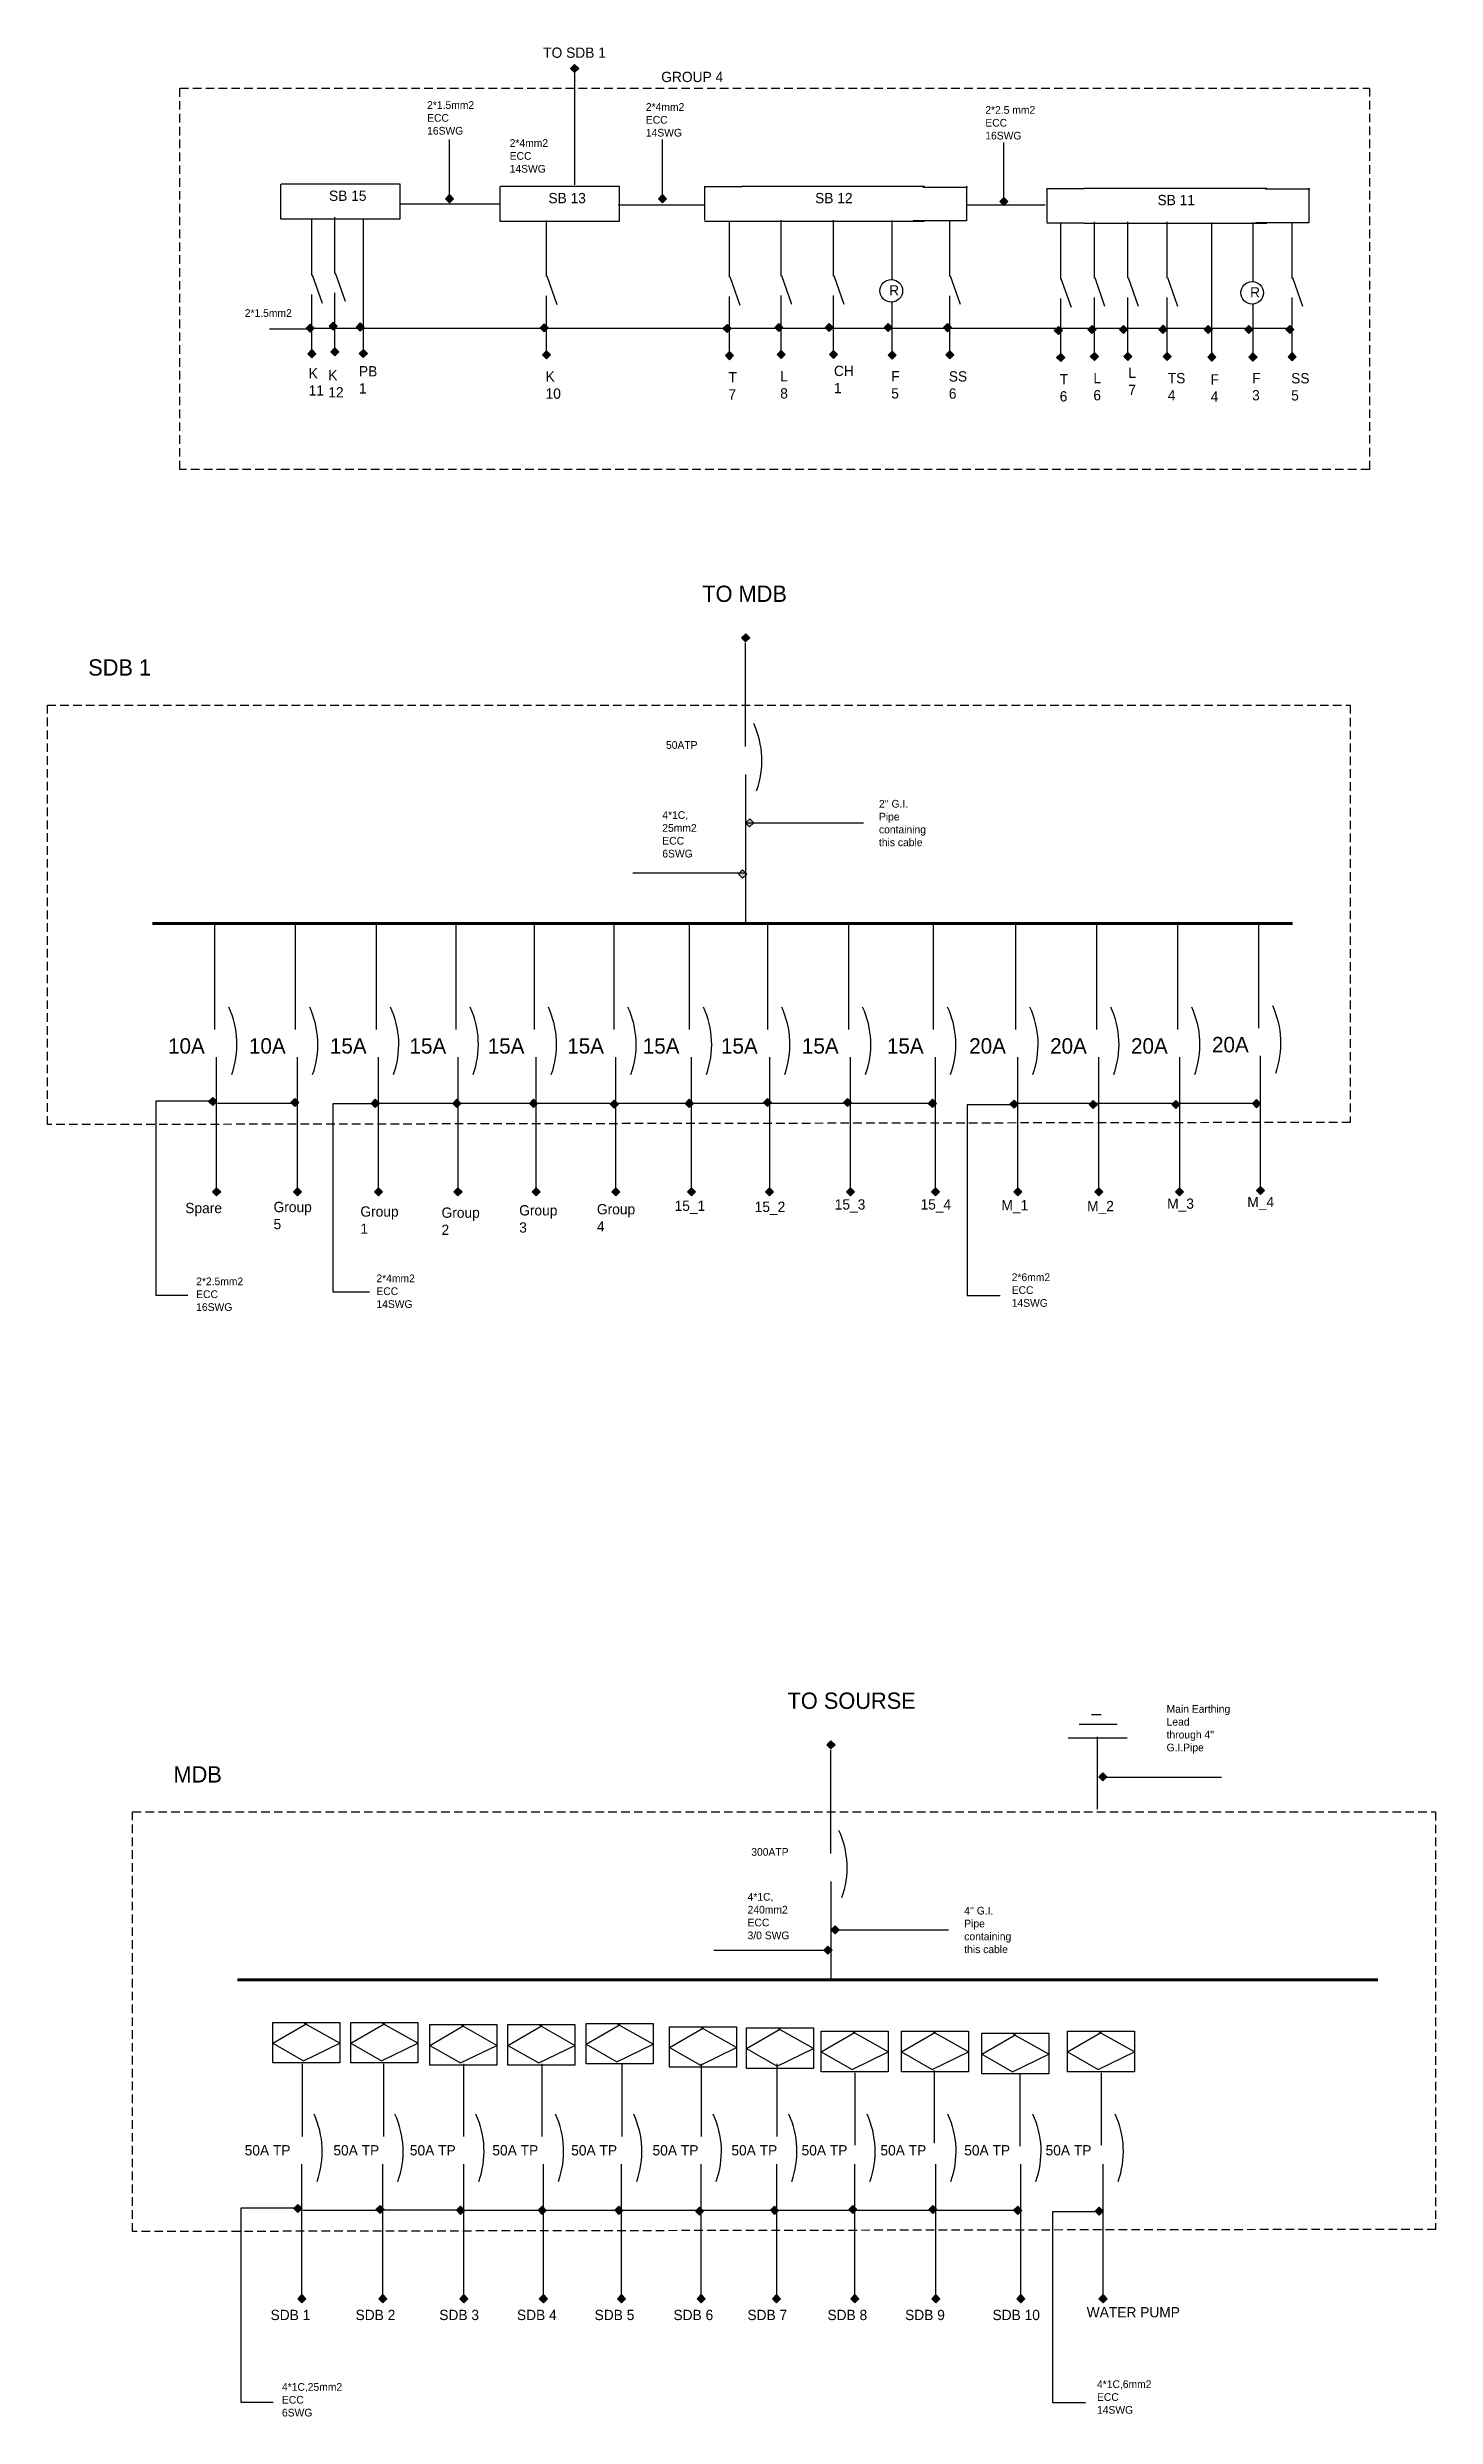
# Model space of a CAD drawing. Header units: inches. Extents: x 6 to 168, y -481 to 43.
# Drawn here: x 5.7 to 167.7, y -481.4 to -204.9 of the extents above; entities that cross this region are included whole.
import ezdxf

# ---------------------------------------------------------------- set-up
doc = ezdxf.new("R2010")
doc.units = ezdxf.units.IN
doc.header["$MEASUREMENT"] = 0
doc.linetypes.add('DASHEDX2', pattern=[1.5, 1, -0.5])

msp = doc.modelspace()

# ---------------------------------------------------------------- texts
for s, insert, char_height, width, attachment_point in [('TO SDB 1', (63.54, -204.95), 1.2, 10.1519, 1), ('GROUP 4', (77.32, -207.78), 1.2, 10.1519, 1), ('2*1.5mm2\\PECC\\P16SWG', (50, -211.21), 0.9, 31.096, 1), ('2*4mm2\\PECC\\P14SWG', (75.52, -211.44), 0.9, 31.096, 1), ('2*2.5 mm2\\PECC\\P16SWG', (115.13, -211.78), 0.9, 31.096, 1), ('2*4mm2\\PECC\\P14SWG', (59.63, -215.65), 0.9, 31.096, 1), ('SB 15', (38.55, -221.65), 1.2, 6.2923, 1), ('SB 13', (64.15, -221.92), 1.2, 7.7051, 1), ('SB 12', (95.27, -221.92), 1.2, 7.5874, 1), ('SB 11', (135.22, -222.15), 1.2, 5.115, 1), ('R', (103.91, -232.69), 1.2, 9.9919, 1), ('R', (146.02, -232.92), 1.2, 9.9919, 1), ('2*1.5mm2', (28.72, -235.49), 0.9, 8.3748, 1), ('K\\P11', (36.18, -242.37), 1.2, 2.3613, 1), ('K\\P12', (38.46, -242.59), 1.2, 2.3613, 1), ('PB\\P1', (42.04, -242.13), 1.2, 2.3613, 1), ('K\\P10', (63.82, -242.74), 1.2, 2.3613, 1), ('T\\P7', (85.16, -242.83), 1.2, 2.3613, 1), ('L\\P8', (91.2, -242.71), 1.2, 2.3613, 1), ('CH\\P1', (97.47, -242.09), 1.2, 2.3613, 1), ('F\\P5', (104.15, -242.71), 1.2, 2.3613, 1), ('SS\\P6', (110.87, -242.73), 1.2, 2.3613, 1), ('T\\P6', (123.81, -243.06), 1.2, 2.3613, 1), ('L\\P6', (127.74, -242.93), 1.2, 2.3613, 1), ('L\\P7', (131.82, -242.31), 1.2, 2.3613, 1), ('TS\\P4', (136.42, -242.93), 1.2, 2.3613, 1), ('F\\P4', (141.42, -243.09), 1.2, 2.3613, 1), ('F\\P3', (146.26, -242.93), 1.2, 2.3613, 1), ('SS\\P5', (150.82, -242.95), 1.2, 2.3613, 1), ('TO MDB', (82.1, -267.75), 1.9, 31.096, 1), ('SDB 1', (10.45, -276.35), 1.9, 31.096, 1), ('50ATP', (77.87, -285.9), 0.9, 31.096, 1), ("2'' G.I.\\PPipe\\Pcontaining\\Pthis cable", (102.72, -292.76), 0.9, 31.096, 1), ('4*1C,\\P25mm2\\PECC\\P6SWG', (77.44, -294.08), 0.9, 31.096, 1), ('10A', (19.77, -320.57), 1.8, 20.1443, 1), ('10A', (29.21, -320.57), 1.8, 20.1443, 1), ('15A', (38.65, -320.57), 1.8, 20.1443, 1), ('15A', (47.94, -320.57), 1.8, 20.1443, 1), ('15A', (57.07, -320.57), 1.8, 20.1443, 1), ('15A', (66.35, -320.57), 1.8, 20.1443, 1), ('15A', (75.16, -320.57), 1.8, 20.1443, 1), ('15A', (84.29, -320.57), 1.8, 20.1443, 1), ('15A', (93.73, -320.57), 1.8, 20.1443, 1), ('15A', (103.65, -320.57), 1.8, 20.1443, 1), ('20A', (113.25, -320.57), 1.8, 20.1443, 1), ('20A', (122.69, -320.57), 1.8, 20.1443, 1), ('20A', (132.13, -320.57), 1.8, 20.1443, 1), ('20A', (141.58, -320.42), 1.8, 20.1443, 1), ('Spare', (21.78, -339.79), 1.2, 11.4616, 1), ('Group\\P5', (32.08, -339.67), 1.2, 11.4616, 1), ('Group\\P3', (60.74, -340.06), 1.2, 11.4616, 1), ('Group\\P4', (69.81, -339.93), 1.2, 11.4616, 1), ('15_1', (78.87, -339.53), 1.2, 11.4616, 1), ('15_2', (88.22, -339.65), 1.2, 11.4616, 1), ('15_3', (97.56, -339.37), 1.2, 11.4616, 1), ('15_4', (107.57, -339.37), 1.2, 11.4616, 1), ('M_1', (117.01, -339.47), 1.2, 11.4616, 1), ('M_2', (127.01, -339.56), 1.2, 11.4616, 1), ('M_3', (136.35, -339.28), 1.2, 11.4616, 1), ('M_4', (145.7, -339.09), 1.2, 11.4616, 1), ('Group\\P1', (42.21, -341.8), 1.2, 11.4616, 4), ('Group\\P2', (51.68, -340.33), 1.2, 11.4616, 1), ('2*4mm2\\PECC\\P14SWG', (44.08, -348.15), 0.9, 31.096, 1), ('2*6mm2\\PECC\\P14SWG', (118.21, -348.02), 0.9, 31.096, 1), ('2*2.5mm2\\PECC\\P16SWG', (23.05, -348.5), 0.9, 31.096, 1), ('TO SOURSE', (92.05, -396.94), 1.9, 31.096, 1), ("Main Earthing\\PLead\\Pthrough 4''\\PG.I.Pipe", (136.28, -398.4), 0.9, 31.096, 1), ('MDB', (20.4, -405.54), 1.9, 31.096, 1), ('300ATP', (87.82, -415.09), 0.9, 31.096, 1), ('4*1C,\\P240mm2\\PECC\\P3/0 SWG', (87.39, -420.33), 0.9, 31.096, 1), ("4'' G.I.\\PPipe\\Pcontaining\\Pthis cable", (112.67, -421.95), 0.9, 31.096, 1), ('50A TP', (28.71, -449.76), 1.2, 20.1443, 1), ('50A TP', (39.06, -449.76), 1.2, 20.1443, 1), ('50A TP', (47.98, -449.76), 1.2, 20.1443, 1), ('50A TP', (57.61, -449.76), 1.2, 20.1443, 1), ('50A TP', (66.81, -449.76), 1.2, 20.1443, 1), ('50A TP', (76.3, -449.76), 1.2, 20.1443, 1), ('50A TP', (85.5, -449.76), 1.2, 20.1443, 1), ('50A TP', (93.69, -449.76), 1.2, 20.1443, 1), ('50A TP', (102.89, -449.76), 1.2, 20.1443, 1), ('50A TP', (112.67, -449.76), 1.2, 20.1443, 1), ('50A TP', (122.16, -449.76), 1.2, 20.1443, 1), ('SDB 1', (31.73, -468.98), 1.2, 11.4616, 1), ('SDB 2', (41.65, -468.98), 1.2, 11.4616, 1), ('SDB 3', (51.42, -468.98), 1.2, 11.4616, 1), ('SDB 4', (60.48, -468.98), 1.2, 11.4616, 1), ('SDB 5', (69.54, -468.98), 1.2, 11.4616, 1), ('SDB 6', (78.74, -468.98), 1.2, 11.4616, 1), ('SDB 7', (87.37, -468.98), 1.2, 11.4616, 1), ('SDB 8', (96.71, -468.98), 1.2, 11.4616, 1), ('SDB 9', (105.77, -468.98), 1.2, 11.4616, 1), ('SDB 10', (115.97, -468.98), 1.2, 11.4616, 1), ('WATER PUMP', (126.96, -468.66), 1.2, 14.1931, 1), ('4*1C,25mm2\\PECC\\P6SWG', (33.06, -477.53), 0.9, 31.096, 1), ('4*1C,6mm2\\PECC\\P14SWG', (128.16, -477.21), 0.9, 31.096, 1)]:
    msp.add_mtext(s, dxfattribs=dict(insert=insert, char_height=char_height, width=width, attachment_point=attachment_point))

# ---------------------------------------------------------------- hatches: boundary and pattern name
for color, points in [(0, [(67.69, -207.4), (67.21, -206.93), (66.74, -207.4), (67.21, -207.88)]), (0, [(52.13, -222.59), (52.6, -223.06), (53.07, -222.59), (52.6, -222.12)]), (0, [(76.98, -222.59), (77.45, -223.06), (77.93, -222.59), (77.46, -222.12)]), (0, [(116.82, -222.93), (117.29, -223.4), (117.76, -222.93), (117.29, -222.46)]), (0, [(35.87, -237.69), (36.34, -238.17), (36.81, -237.7), (36.34, -237.22)]), (0, [(38.55, -237.48), (39.02, -237.95), (39.49, -237.48), (39.02, -237.01)]), (0, [(41.72, -237.57), (42.19, -238.04), (42.66, -237.57), (42.19, -237.1)]), (0, [(63.18, -237.66), (63.66, -238.13), (64.13, -237.66), (63.66, -237.19)]), (0, [(84.52, -237.75), (85, -238.22), (85.47, -237.75), (85, -237.27)]), (0, [(90.57, -237.62), (91.04, -238.1), (91.51, -237.63), (91.04, -237.15)]), (0, [(96.44, -237.62), (96.91, -238.1), (97.38, -237.63), (96.91, -237.15)]), (0, [(103.31, -237.62), (103.78, -238.1), (104.25, -237.62), (103.78, -237.15)]), (0, [(110.24, -237.64), (110.71, -238.12), (111.18, -237.64), (110.71, -237.17)]), (0, [(123.18, -237.97), (123.65, -238.45), (124.13, -237.97), (123.65, -237.5)]), (0, [(127.1, -237.85), (127.57, -238.32), (128.05, -237.85), (127.58, -237.38)]), (0, [(130.79, -237.85), (131.26, -238.32), (131.73, -237.85), (131.26, -237.38)]), (0, [(135.39, -237.85), (135.86, -238.32), (136.34, -237.85), (135.87, -237.37)]), (0, [(140.67, -237.85), (141.15, -238.32), (141.62, -237.85), (141.15, -237.38)]), (0, [(145.41, -237.85), (145.88, -238.32), (146.36, -237.85), (145.88, -237.38)]), (0, [(150.19, -237.87), (150.66, -238.34), (151.14, -237.87), (150.66, -237.4)]), (0, [(36.07, -240.68), (36.54, -241.15), (37.01, -240.68), (36.54, -240.21)]), (0, [(38.75, -240.47), (39.22, -240.94), (39.69, -240.47), (39.22, -239.99)]), (0, [(42.08, -240.65), (42.55, -241.13), (43.03, -240.65), (42.56, -240.18)]), (0, [(63.46, -240.82), (63.93, -241.3), (64.4, -240.82), (63.93, -240.35)]), (0, [(84.8, -240.91), (85.27, -241.38), (85.74, -240.91), (85.27, -240.44)]), (0, [(90.84, -240.79), (91.31, -241.26), (91.78, -240.79), (91.31, -240.31)]), (0, [(96.93, -240.79), (97.4, -241.26), (97.88, -240.79), (97.41, -240.31)]), (0, [(103.79, -240.84), (104.26, -241.32), (104.73, -240.84), (104.26, -240.37)]), (0, [(110.51, -240.8), (110.98, -241.28), (111.46, -240.8), (110.99, -240.33)]), (0, [(127.38, -241.01), (127.85, -241.48), (128.32, -241.01), (127.85, -240.54)]), (0, [(131.28, -241.01), (131.75, -241.48), (132.23, -241.01), (131.76, -240.54)]), (0, [(135.87, -241.01), (136.35, -241.48), (136.82, -241.01), (136.35, -240.54)]), (0, [(150.46, -241.03), (150.93, -241.5), (151.41, -241.03), (150.94, -240.56)]), (0, [(123.45, -241.13), (123.93, -241.61), (124.4, -241.13), (123.93, -240.66)]), (0, [(141.08, -241.07), (141.55, -241.54), (142.02, -241.07), (141.55, -240.59)]), (0, [(145.89, -241.07), (146.36, -241.54), (146.83, -241.07), (146.36, -240.59)]), (256, [(86.69, -273.85), (87.16, -274.33), (87.64, -273.85), (87.17, -273.38)]), (256, [(24.5, -327.97), (24.98, -328.44), (25.45, -327.97), (24.98, -327.5)]), (256, [(34.08, -328.09), (34.55, -328.56), (35.03, -328.09), (34.56, -327.61)]), (256, [(43.48, -328.18), (43.95, -328.65), (44.43, -328.18), (43.95, -327.7)]), (256, [(53, -328.18), (53.48, -328.65), (53.95, -328.18), (53.48, -327.7)]), (256, [(61.94, -328.18), (62.41, -328.65), (62.89, -328.18), (62.42, -327.7)]), (256, [(71.37, -328.27), (71.84, -328.75), (72.31, -328.27), (71.84, -327.8)]), (256, [(80.11, -328.18), (80.58, -328.65), (81.06, -328.18), (80.58, -327.7)]), (256, [(89.24, -328.08), (89.72, -328.55), (90.19, -328.08), (89.72, -327.61)]), (256, [(98.57, -328.08), (99.04, -328.55), (99.52, -328.08), (99.05, -327.61)]), (256, [(108.48, -328.18), (108.95, -328.65), (109.43, -328.18), (108.96, -327.7)]), (256, [(118, -328.27), (118.48, -328.75), (118.95, -328.27), (118.48, -327.8)]), (256, [(127.26, -328.31), (127.73, -328.78), (128.2, -328.31), (127.73, -327.84)]), (256, [(136.88, -328.31), (137.35, -328.78), (137.82, -328.31), (137.35, -327.84)]), (256, [(146.3, -328.21), (146.77, -328.69), (147.25, -328.21), (146.78, -327.74)]), (0, [(24.96, -338.49), (25.43, -338.96), (25.91, -338.49), (25.43, -338.02)]), (0, [(34.4, -338.49), (34.88, -338.96), (35.35, -338.49), (34.88, -338.02)]), (0, [(43.85, -338.49), (44.32, -338.96), (44.79, -338.49), (44.32, -338.02)]), (0, [(53.13, -338.49), (53.6, -338.96), (54.08, -338.49), (53.6, -338.02)]), (0, [(62.26, -338.49), (62.73, -338.96), (63.2, -338.49), (62.73, -338.02)]), (0, [(71.54, -338.49), (72.02, -338.96), (72.49, -338.49), (72.02, -338.02)]), (0, [(80.36, -338.49), (80.83, -338.96), (81.3, -338.49), (80.83, -338.02)]), (0, [(89.49, -338.49), (89.96, -338.96), (90.43, -338.49), (89.96, -338.02)]), (0, [(98.93, -338.49), (99.4, -338.96), (99.87, -338.49), (99.4, -338.02)]), (0, [(108.84, -338.49), (109.31, -338.96), (109.79, -338.49), (109.32, -338.02)]), (0, [(118.44, -338.49), (118.91, -338.96), (119.39, -338.49), (118.92, -338.02)]), (0, [(127.89, -338.49), (128.36, -338.96), (128.83, -338.49), (128.36, -338.02)]), (0, [(137.33, -338.49), (137.8, -338.96), (138.27, -338.49), (137.8, -338.02)]), (0, [(146.77, -338.33), (147.24, -338.81), (147.72, -338.33), (147.24, -337.86)]), (256, [(96.64, -403.04), (97.12, -403.51), (97.59, -403.04), (97.12, -402.57)]), (256, [(128.37, -406.78), (128.85, -407.25), (129.32, -406.78), (128.85, -406.3)]), (256, [(34.46, -457.16), (34.93, -457.63), (35.4, -457.16), (34.93, -456.69)]), (256, [(44.03, -457.27), (44.51, -457.75), (44.98, -457.28), (44.51, -456.8)]), (256, [(53.43, -457.36), (53.9, -457.84), (54.38, -457.37), (53.91, -456.89)]), (256, [(62.95, -457.36), (63.43, -457.84), (63.9, -457.37), (63.43, -456.89)]), (256, [(71.89, -457.36), (72.37, -457.84), (72.84, -457.37), (72.37, -456.89)]), (256, [(81.32, -457.46), (81.79, -457.93), (82.26, -457.46), (81.79, -456.99)]), (256, [(90.06, -457.36), (90.53, -457.84), (91.01, -457.37), (90.54, -456.89)]), (256, [(99.2, -457.27), (99.67, -457.74), (100.14, -457.27), (99.67, -456.79)]), (256, [(108.52, -457.27), (109, -457.74), (109.47, -457.27), (109, -456.79)]), (256, [(118.43, -457.36), (118.91, -457.84), (119.38, -457.37), (118.91, -456.89)]), (256, [(127.96, -457.46), (128.43, -457.93), (128.9, -457.46), (128.43, -456.99)]), (0, [(34.91, -467.68), (35.38, -468.15), (35.86, -467.68), (35.39, -467.21)]), (0, [(44.35, -467.68), (44.83, -468.15), (45.3, -467.68), (44.83, -467.21)]), (0, [(53.8, -467.68), (54.27, -468.15), (54.74, -467.68), (54.27, -467.21)]), (0, [(63.08, -467.68), (63.56, -468.15), (64.03, -467.68), (63.56, -467.21)]), (0, [(72.21, -467.68), (72.68, -468.15), (73.16, -467.68), (72.68, -467.21)]), (0, [(81.5, -467.68), (81.97, -468.15), (82.44, -467.68), (81.97, -467.21)]), (0, [(90.31, -467.68), (90.78, -468.15), (91.25, -467.68), (90.78, -467.21)]), (0, [(99.44, -467.68), (99.91, -468.15), (100.38, -467.68), (99.91, -467.21)]), (0, [(108.88, -467.68), (109.35, -468.15), (109.83, -467.68), (109.35, -467.21)]), (0, [(118.79, -467.68), (119.27, -468.15), (119.74, -467.68), (119.27, -467.21)]), (0, [(128.39, -467.68), (128.87, -468.15), (129.34, -467.68), (128.87, -467.21)])]:
    msp.add_hatch(color=color).paths.add_polyline_path(points)
h = msp.add_hatch(color=256)
h.paths.add_polyline_path([(87.16, -295.43), (87.63, -295.9), (88.11, -295.43), (87.64, -294.96)])
h.paths.add_polyline_path([(86.34, -301.41), (86.81, -301.89), (87.29, -301.41), (86.81, -300.94)])
h = msp.add_hatch(color=256)
h.paths.add_polyline_path([(97.11, -424.62), (97.59, -425.09), (98.06, -424.62), (97.59, -424.15)])
h.paths.add_polyline_path([(96.29, -427.01), (96.76, -427.49), (97.24, -427.02), (96.77, -426.54)])

# ---------------------------------------------------------------- linework, layer by layer
for p, q in [((67.21, -207.88), (67.21, -220.97)), ((52.61, -222.12), (52.61, -215.69)), ((77.46, -222.12), (77.46, -215.69)), ((117.3, -222.46), (117.3, -216.03)), ((32.88, -220.9), (32.88, -224.94)), ((46.84, -220.9), (32.97, -220.9)), ((46.84, -224.94), (46.84, -220.9)), ((58.48, -221.17), (58.48, -225.21)), ((72.44, -221.17), (58.57, -221.17)), ((72.44, -225.21), (72.44, -221.17)), ((82.36, -221.15), (82.36, -225.11)), ((108.03, -221.17), (86.72, -221.17)), ((112.94, -221.13), (112.94, -225.17)), ((46.79, -223.21), (58.52, -223.21)), ((72.3, -223.31), (82.4, -223.31)), ((86.76, -221.22), (82.35, -221.22)), ((107.85, -221.23), (113.04, -221.23)), ((112.95, -223.32), (122.13, -223.32)), ((126.71, -221.44), (122.3, -221.44)), ((122.31, -221.38), (122.31, -225.33)), ((147.98, -221.4), (126.67, -221.4)), ((147.8, -221.46), (152.99, -221.46)), ((152.89, -221.35), (152.89, -225.4)), ((32.88, -224.94), (46.84, -224.94)), ((36.55, -231.54), (36.55, -224.98)), ((39.23, -231.32), (39.23, -224.76)), ((42.56, -240.18), (42.56, -224.95)), ((58.48, -225.21), (72.44, -225.21)), ((63.94, -231.68), (63.94, -225.12)), ((86.7, -225.24), (82.35, -225.24)), ((85.28, -231.77), (85.28, -225.2)), ((86.72, -225.21), (108.03, -225.21)), ((91.32, -231.64), (91.32, -225.08)), ((97.41, -231.64), (97.41, -225.08)), ((104.27, -232.03), (104.27, -225.14)), ((112.94, -225.17), (106.71, -225.17)), ((110.99, -231.66), (110.99, -225.1)), ((126.65, -225.46), (122.3, -225.46)), ((123.93, -231.99), (123.93, -225.43)), ((126.67, -225.43), (147.98, -225.43)), ((127.86, -231.87), (127.86, -225.31)), ((131.76, -231.87), (131.76, -225.31)), ((136.36, -231.87), (136.36, -225.31)), ((141.56, -240.59), (141.56, -225.36)), ((146.37, -232.26), (146.37, -225.36)), ((152.89, -225.4), (146.66, -225.4)), ((150.94, -231.89), (150.94, -225.32)), ((36.58, -231.46), (37.74, -234.78)), ((39.26, -231.24), (40.42, -234.57)), ((63.97, -231.6), (65.13, -234.93)), ((85.31, -231.68), (86.47, -235.01)), ((91.35, -231.56), (92.52, -234.89)), ((97.44, -231.56), (98.61, -234.89)), ((111.02, -231.58), (112.19, -234.91)), ((123.96, -231.91), (125.13, -235.24)), ((127.89, -231.79), (129.05, -235.12)), ((131.79, -231.79), (132.96, -235.12)), ((136.39, -231.79), (137.55, -235.12)), ((150.97, -231.8), (152.14, -235.13)), ((36.55, -240.21), (36.55, -233.79)), ((39.23, -239.99), (39.23, -233.57)), ((63.94, -240.35), (63.94, -233.93)), ((85.28, -240.43), (85.28, -234.01)), ((91.32, -240.31), (91.32, -233.89)), ((97.41, -240.31), (97.41, -233.89)), ((104.27, -240.37), (104.27, -234.67)), ((110.99, -240.33), (110.99, -233.91)), ((123.93, -240.66), (123.93, -234.24)), ((127.86, -240.54), (127.86, -234.12)), ((131.76, -240.54), (131.76, -234.12)), ((136.36, -240.54), (136.36, -234.12)), ((146.37, -240.59), (146.37, -234.89)), ((150.94, -240.56), (150.94, -234.13)), ((36.58, -237.7), (150.95, -237.7)), ((35.96, -237.83), (31.6, -237.83)), ((87.16, -286.52), (87.16, -274.44)), ((87.16, -289.81), (87.16, -307.05)), ((87.16, -295.44), (100.9, -295.44)), ((87.16, -301.3), (74.01, -301.3)), ((25.18, -307.25), (25.18, -319.56)), ((34.62, -307.25), (34.62, -319.56)), ((44.07, -307.25), (44.07, -319.56)), ((53.35, -307.25), (53.35, -319.56)), ((62.48, -307.25), (62.48, -319.56)), ((71.77, -307.25), (71.77, -319.56)), ((80.58, -307.25), (80.58, -319.56)), ((89.71, -307.25), (89.71, -319.56)), ((99.15, -307.25), (99.15, -319.56)), ((109.06, -307.25), (109.06, -319.56)), ((118.66, -307.25), (118.66, -319.56)), ((128.11, -307.25), (128.11, -319.56)), ((137.55, -307.25), (137.55, -319.56)), ((146.99, -307.09), (146.99, -319.4)), ((25.44, -338.02), (25.44, -322.78)), ((34.88, -338.02), (34.88, -322.78)), ((44.33, -338.02), (44.33, -322.78)), ((53.61, -338.02), (53.61, -322.78)), ((62.74, -338.02), (62.74, -322.78)), ((72.03, -338.02), (72.03, -322.78)), ((80.84, -338.02), (80.84, -322.78)), ((89.97, -338.02), (89.97, -322.78)), ((99.41, -338.02), (99.41, -322.78)), ((109.32, -338.02), (109.32, -322.78)), ((118.92, -338.02), (118.92, -322.78)), ((128.37, -338.02), (128.37, -322.78)), ((137.81, -338.02), (137.81, -322.78)), ((147.25, -337.86), (147.25, -322.63)), ((24.74, -327.92), (18.33, -327.92)), ((18.33, -327.92), (18.33, -350.57)), ((25.54, -328.17), (34.94, -328.17)), ((43.81, -328.22), (39.01, -328.22)), ((39.01, -328.22), (39.01, -350.19)), ((43.49, -328.17), (109.42, -328.17)), ((118.08, -328.35), (113.01, -328.35)), ((113.01, -328.35), (113.01, -350.59)), ((118.11, -328.17), (147.24, -328.17)), ((18.33, -350.57), (22.07, -350.57)), ((39.01, -350.19), (43.28, -350.19)), ((113.01, -350.59), (116.88, -350.59)), ((126.07, -400.64), (130.53, -400.64)), ((127.51, -399.5), (128.66, -399.5)), ((97.11, -415.71), (97.11, -403.63)), ((124.78, -402.22), (131.68, -402.22)), ((128.22, -410.56), (128.22, -402.11)), ((128.95, -406.82), (142.69, -406.82)), ((97.11, -419), (97.11, -430.47)), ((97.11, -424.62), (110.85, -424.62)), ((96.6, -427.03), (83.45, -427.03)), ((31.98, -437.86), (35.96, -435.55)), ((39.81, -437.86), (35.7, -435.55)), ((41.09, -437.86), (45.07, -435.55)), ((48.91, -437.86), (44.81, -435.55)), ((50.32, -438.12), (54.3, -435.81)), ((58.15, -438.12), (54.04, -435.81)), ((59.43, -438.12), (63.41, -435.81)), ((67.25, -438.12), (63.15, -435.81)), ((68.54, -437.99), (72.51, -435.68)), ((76.36, -437.99), (72.26, -435.68)), ((78.28, -438.37), (82.26, -436.07)), ((86.11, -438.37), (82, -436.07)), ((87.26, -438.5), (91.24, -436.2)), ((95.09, -438.5), (90.98, -436.2)), ((95.98, -438.89), (99.96, -436.58)), ((103.81, -438.89), (99.7, -436.58)), ((105.35, -438.89), (109.32, -436.58)), ((113.17, -438.89), (109.07, -436.58)), ((114.71, -439.14), (118.69, -436.84)), ((122.53, -439.14), (118.43, -436.84)), ((124.71, -438.89), (128.69, -436.58)), ((132.54, -438.89), (128.43, -436.58)), ((31.98, -437.86), (35.57, -439.91)), ((35.57, -439.91), (39.81, -437.86)), ((41.09, -437.86), (44.68, -439.91)), ((44.68, -439.91), (48.91, -437.86)), ((50.32, -438.12), (53.91, -440.17)), ((53.91, -440.17), (58.15, -438.12)), ((59.43, -438.12), (63.02, -440.17)), ((63.02, -440.17), (67.25, -438.12)), ((68.54, -437.99), (72.13, -440.04)), ((72.13, -440.04), (76.36, -437.99)), ((78.28, -438.37), (81.88, -440.42)), ((81.88, -440.42), (86.11, -438.37)), ((87.26, -438.5), (90.85, -440.55)), ((90.85, -440.55), (95.09, -438.5)), ((95.98, -438.89), (99.58, -440.93)), ((99.58, -440.93), (103.81, -438.89)), ((105.35, -438.89), (108.94, -440.93)), ((108.94, -440.93), (113.17, -438.89)), ((114.71, -439.14), (118.3, -441.19)), ((118.3, -441.19), (122.53, -439.14)), ((124.71, -438.89), (128.31, -440.93)), ((128.31, -440.93), (132.54, -438.89)), ((35.45, -448.75), (35.45, -440.29)), ((44.94, -448.75), (44.94, -440.29)), ((54.3, -448.75), (54.3, -440.29)), ((63.41, -448.75), (63.41, -440.29)), ((72.77, -448.75), (72.77, -440.29)), ((82, -448.75), (82, -440.29)), ((90.85, -448.75), (90.85, -440.29)), ((99.96, -449.77), (99.96, -441.32)), ((109.19, -449.52), (109.19, -441.06)), ((119.2, -449.9), (119.2, -441.45)), ((128.69, -449.77), (128.69, -441.32)), ((35.39, -467.21), (35.39, -451.97)), ((44.84, -467.21), (44.84, -451.97)), ((54.28, -467.21), (54.28, -451.97)), ((63.56, -467.21), (63.56, -451.97)), ((72.69, -467.21), (72.69, -451.97)), ((81.98, -467.21), (81.98, -451.97)), ((90.79, -467.21), (90.79, -451.97)), ((99.92, -467.21), (99.92, -451.97)), ((109.36, -467.21), (109.36, -451.97)), ((119.28, -467.21), (119.28, -451.97)), ((128.88, -467.21), (128.88, -451.97)), ((34.69, -457.11), (28.28, -457.11)), ((28.28, -457.11), (28.28, -479.76)), ((35.5, -457.36), (44.89, -457.36)), ((44.71, -457.31), (54.05, -457.31)), ((53.44, -457.36), (119.37, -457.36)), ((128.03, -457.54), (122.96, -457.54)), ((122.96, -457.54), (122.96, -479.78)), ((28.28, -479.76), (32.02, -479.76)), ((122.96, -479.78), (126.83, -479.78))]:
    msp.add_line(p, q)
at = {"color": 0, "lineweight": 211}
for p, q in [((17.94, -307.17), (150.96, -307.17)), ((27.89, -430.47), (160.91, -430.47))]:
    msp.add_line(p, q, dxfattribs=at)
for points in [[(67.69, -207.4), (67.21, -206.93), (66.74, -207.4), (67.21, -207.88)], [(52.13, -222.59), (52.6, -223.06), (53.07, -222.59), (52.6, -222.12)], [(76.98, -222.59), (77.45, -223.06), (77.93, -222.59), (77.46, -222.12)], [(116.82, -222.93), (117.29, -223.4), (117.76, -222.93), (117.29, -222.46)], [(35.87, -237.69), (36.34, -238.17), (36.81, -237.7), (36.34, -237.22)], [(38.55, -237.48), (39.02, -237.95), (39.49, -237.48), (39.02, -237.01)], [(41.72, -237.57), (42.19, -238.04), (42.66, -237.57), (42.19, -237.1)], [(63.18, -237.66), (63.66, -238.13), (64.13, -237.66), (63.66, -237.19)], [(84.52, -237.75), (85, -238.22), (85.47, -237.75), (85, -237.27)], [(90.57, -237.62), (91.04, -238.1), (91.51, -237.63), (91.04, -237.15)], [(96.44, -237.62), (96.91, -238.1), (97.38, -237.63), (96.91, -237.15)], [(103.31, -237.62), (103.78, -238.1), (104.25, -237.62), (103.78, -237.15)], [(110.24, -237.64), (110.71, -238.12), (111.18, -237.64), (110.71, -237.17)], [(123.18, -237.97), (123.65, -238.45), (124.13, -237.97), (123.65, -237.5)], [(127.1, -237.85), (127.57, -238.32), (128.05, -237.85), (127.58, -237.38)], [(130.79, -237.85), (131.26, -238.32), (131.73, -237.85), (131.26, -237.38)], [(135.39, -237.85), (135.86, -238.32), (136.34, -237.85), (135.87, -237.37)], [(140.67, -237.85), (141.15, -238.32), (141.62, -237.85), (141.15, -237.38)], [(145.41, -237.85), (145.88, -238.32), (146.36, -237.85), (145.88, -237.38)], [(150.19, -237.87), (150.66, -238.34), (151.14, -237.87), (150.66, -237.4)], [(36.07, -240.68), (36.54, -241.15), (37.01, -240.68), (36.54, -240.21)], [(38.75, -240.47), (39.22, -240.94), (39.69, -240.47), (39.22, -239.99)], [(42.08, -240.65), (42.55, -241.13), (43.03, -240.65), (42.56, -240.18)], [(63.46, -240.82), (63.93, -241.3), (64.4, -240.82), (63.93, -240.35)], [(84.8, -240.91), (85.27, -241.38), (85.74, -240.91), (85.27, -240.44)], [(90.84, -240.79), (91.31, -241.26), (91.78, -240.79), (91.31, -240.31)], [(96.93, -240.79), (97.4, -241.26), (97.88, -240.79), (97.41, -240.31)], [(103.79, -240.84), (104.26, -241.32), (104.73, -240.84), (104.26, -240.37)], [(110.51, -240.8), (110.98, -241.28), (111.46, -240.8), (110.99, -240.33)], [(127.38, -241.01), (127.85, -241.48), (128.32, -241.01), (127.85, -240.54)], [(131.28, -241.01), (131.75, -241.48), (132.23, -241.01), (131.76, -240.54)], [(135.87, -241.01), (136.35, -241.48), (136.82, -241.01), (136.35, -240.54)], [(150.46, -241.03), (150.93, -241.5), (151.41, -241.03), (150.94, -240.56)], [(123.45, -241.13), (123.93, -241.61), (124.4, -241.13), (123.93, -240.66)], [(141.08, -241.07), (141.55, -241.54), (142.02, -241.07), (141.55, -240.59)], [(145.89, -241.07), (146.36, -241.54), (146.83, -241.07), (146.36, -240.59)], [(86.69, -273.85), (87.16, -274.33), (87.64, -273.85), (87.17, -273.38)], [(87.16, -295.43), (87.63, -295.9), (88.11, -295.43), (87.64, -294.96)], [(86.34, -301.41), (86.81, -301.89), (87.29, -301.41), (86.81, -300.94)], [(24.5, -327.97), (24.98, -328.44), (25.45, -327.97), (24.98, -327.5)], [(34.08, -328.09), (34.55, -328.56), (35.03, -328.09), (34.56, -327.61)], [(43.48, -328.18), (43.95, -328.65), (44.43, -328.18), (43.95, -327.7)], [(53, -328.18), (53.48, -328.65), (53.95, -328.18), (53.48, -327.7)], [(61.94, -328.18), (62.41, -328.65), (62.89, -328.18), (62.42, -327.7)], [(71.37, -328.27), (71.84, -328.75), (72.31, -328.27), (71.84, -327.8)], [(80.11, -328.18), (80.58, -328.65), (81.06, -328.18), (80.58, -327.7)], [(89.24, -328.08), (89.72, -328.55), (90.19, -328.08), (89.72, -327.61)], [(98.57, -328.08), (99.04, -328.55), (99.52, -328.08), (99.05, -327.61)], [(108.48, -328.18), (108.95, -328.65), (109.43, -328.18), (108.96, -327.7)], [(118, -328.27), (118.48, -328.75), (118.95, -328.27), (118.48, -327.8)], [(127.26, -328.31), (127.73, -328.78), (128.2, -328.31), (127.73, -327.84)], [(136.88, -328.31), (137.35, -328.78), (137.82, -328.31), (137.35, -327.84)], [(146.3, -328.21), (146.77, -328.69), (147.25, -328.21), (146.78, -327.74)], [(24.96, -338.49), (25.43, -338.96), (25.91, -338.49), (25.43, -338.02)], [(34.4, -338.49), (34.88, -338.96), (35.35, -338.49), (34.88, -338.02)], [(43.85, -338.49), (44.32, -338.96), (44.79, -338.49), (44.32, -338.02)], [(53.13, -338.49), (53.6, -338.96), (54.08, -338.49), (53.6, -338.02)], [(62.26, -338.49), (62.73, -338.96), (63.2, -338.49), (62.73, -338.02)], [(71.54, -338.49), (72.02, -338.96), (72.49, -338.49), (72.02, -338.02)], [(80.36, -338.49), (80.83, -338.96), (81.3, -338.49), (80.83, -338.02)], [(89.49, -338.49), (89.96, -338.96), (90.43, -338.49), (89.96, -338.02)], [(98.93, -338.49), (99.4, -338.96), (99.87, -338.49), (99.4, -338.02)], [(108.84, -338.49), (109.31, -338.96), (109.79, -338.49), (109.32, -338.02)], [(118.44, -338.49), (118.91, -338.96), (119.39, -338.49), (118.92, -338.02)], [(127.89, -338.49), (128.36, -338.96), (128.83, -338.49), (128.36, -338.02)], [(137.33, -338.49), (137.8, -338.96), (138.27, -338.49), (137.8, -338.02)], [(146.77, -338.33), (147.24, -338.81), (147.72, -338.33), (147.24, -337.86)], [(96.64, -403.04), (97.12, -403.51), (97.59, -403.04), (97.12, -402.57)], [(128.37, -406.78), (128.85, -407.25), (129.32, -406.78), (128.85, -406.3)], [(97.11, -424.62), (97.59, -425.09), (98.06, -424.62), (97.59, -424.15)], [(96.29, -427.01), (96.76, -427.49), (97.24, -427.02), (96.77, -426.54)], [(31.98, -435.43), (39.81, -435.43), (39.81, -440.17), (31.98, -440.17)], [(41.09, -435.43), (48.91, -435.43), (48.91, -440.17), (41.09, -440.17)], [(50.32, -435.68), (58.15, -435.68), (58.15, -440.42), (50.32, -440.42)], [(59.43, -435.68), (67.25, -435.68), (67.25, -440.42), (59.43, -440.42)], [(68.54, -435.55), (76.36, -435.55), (76.36, -440.29), (68.54, -440.29)], [(78.28, -435.94), (86.11, -435.94), (86.11, -440.68), (78.28, -440.68)], [(87.26, -436.07), (95.09, -436.07), (95.09, -440.81), (87.26, -440.81)], [(95.98, -436.45), (103.81, -436.45), (103.81, -441.19), (95.98, -441.19)], [(105.35, -436.45), (113.17, -436.45), (113.17, -441.19), (105.35, -441.19)], [(114.71, -436.71), (122.53, -436.71), (122.53, -441.45), (114.71, -441.45)], [(124.71, -436.45), (132.54, -436.45), (132.54, -441.19), (124.71, -441.19)], [(34.46, -457.16), (34.93, -457.63), (35.4, -457.16), (34.93, -456.69)], [(44.03, -457.27), (44.51, -457.75), (44.98, -457.28), (44.51, -456.8)], [(53.43, -457.36), (53.9, -457.84), (54.38, -457.37), (53.91, -456.89)], [(62.95, -457.36), (63.43, -457.84), (63.9, -457.37), (63.43, -456.89)], [(71.89, -457.36), (72.37, -457.84), (72.84, -457.37), (72.37, -456.89)], [(81.32, -457.46), (81.79, -457.93), (82.26, -457.46), (81.79, -456.99)], [(90.06, -457.36), (90.53, -457.84), (91.01, -457.37), (90.54, -456.89)], [(99.2, -457.27), (99.67, -457.74), (100.14, -457.27), (99.67, -456.79)], [(108.52, -457.27), (109, -457.74), (109.47, -457.27), (109, -456.79)], [(118.43, -457.36), (118.91, -457.84), (119.38, -457.37), (118.91, -456.89)], [(127.96, -457.46), (128.43, -457.93), (128.9, -457.46), (128.43, -456.99)], [(34.91, -467.68), (35.38, -468.15), (35.86, -467.68), (35.39, -467.21)], [(44.35, -467.68), (44.83, -468.15), (45.3, -467.68), (44.83, -467.21)], [(53.8, -467.68), (54.27, -468.15), (54.74, -467.68), (54.27, -467.21)], [(63.08, -467.68), (63.56, -468.15), (64.03, -467.68), (63.56, -467.21)], [(72.21, -467.68), (72.68, -468.15), (73.16, -467.68), (72.68, -467.21)], [(81.5, -467.68), (81.97, -468.15), (82.44, -467.68), (81.97, -467.21)], [(90.31, -467.68), (90.78, -468.15), (91.25, -467.68), (90.78, -467.21)], [(99.44, -467.68), (99.91, -468.15), (100.38, -467.68), (99.91, -467.21)], [(108.88, -467.68), (109.35, -468.15), (109.83, -467.68), (109.35, -467.21)], [(118.79, -467.68), (119.27, -468.15), (119.74, -467.68), (119.27, -467.21)], [(128.39, -467.68), (128.87, -468.15), (129.34, -467.68), (128.87, -467.21)]]:
    msp.add_lwpolyline(points, close=True)
at = {"linetype": 'DASHEDX2'}
for points in [[(21.16, -209.68), (159.94, -209.68), (159.94, -254.2), (21.16, -254.2)], [(5.69, -281.69), (157.72, -281.69), (157.72, -330.4), (5.69, -330.66)], [(15.64, -410.87), (167.67, -410.87), (167.67, -459.59), (15.64, -459.85)]]:
    msp.add_lwpolyline(points, close=True, dxfattribs=at)
for centre in [(104.16, -233.35), (146.27, -233.58)]:
    msp.add_circle(centre, 1.32)
for centre in [(78.7, -288.18), (17.45, -321.3), (26.89, -321.3), (36.33, -321.3), (45.62, -321.3), (54.74, -321.3), (64.03, -321.3), (72.84, -321.3), (81.97, -321.3), (91.41, -321.3), (101.33, -321.3), (110.93, -321.3), (120.37, -321.3), (129.81, -321.3), (139.26, -321.14), (88.65, -417.37), (27.4, -450.49), (36.84, -450.49), (46.28, -450.49), (55.57, -450.49), (64.7, -450.49), (73.98, -450.49), (82.79, -450.49), (91.92, -450.49), (101.36, -450.49), (111.28, -450.49), (120.88, -450.49)]:
    msp.add_arc(centre, 10.36, 340.2323, 24.7873)

msp.set_redraw_order([(e.dxf.handle, doc.entitydb.next_handle()) for e in msp.query("TEXT MTEXT ATTDEF DIMENSION ARC_DIMENSION")])  # texts and dimensions are drawn at this point

doc.saveas('drawing.dxf')
